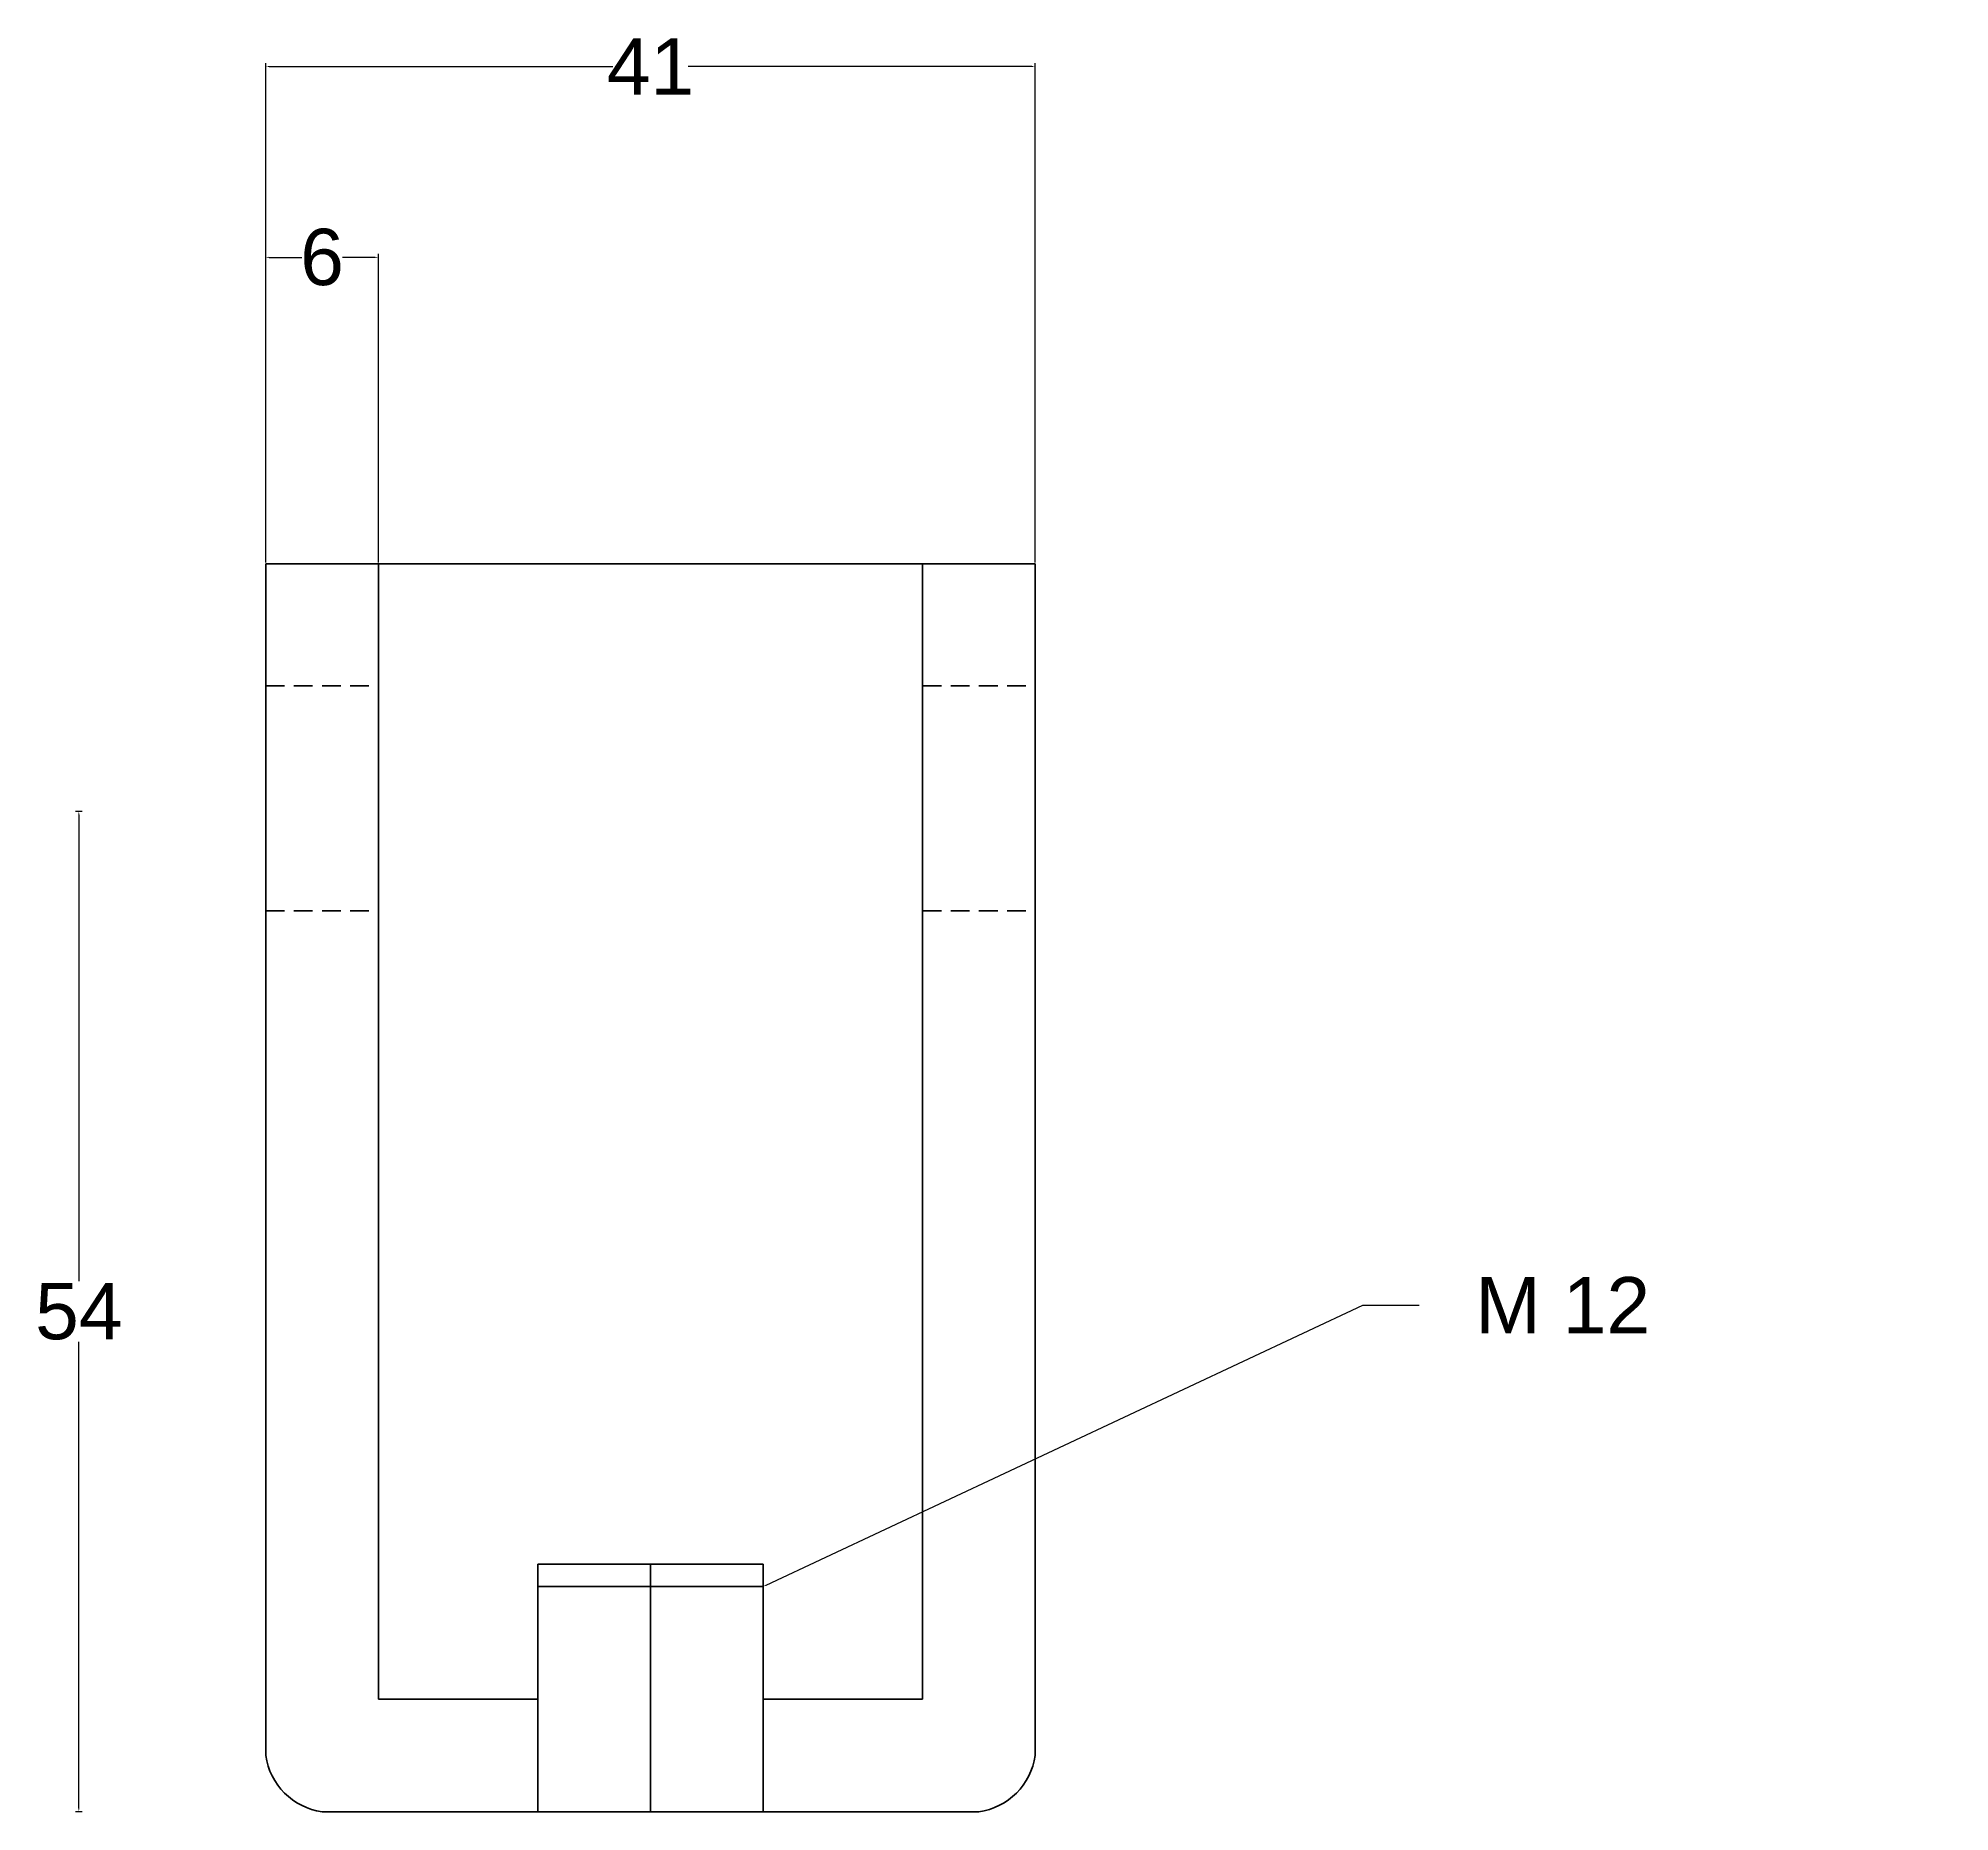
# Model space of a CAD drawing. Header units: inches. Extents: x -4 to 887, y -177 to 224.
# Drawn here: x 629.4 to 731.2, y 129.9 to 224.4 of the extents above; entities that cross this region are included whole.
import ezdxf
from ezdxf import colors
from ezdxf.entities.mleader import LeaderData, LeaderLine
from ezdxf.math import Vec2, Vec3

# ---------------------------------------------------------------- set-up
doc = ezdxf.new("R2010")
doc.units = ezdxf.units.IN
doc.header["$MEASUREMENT"] = 0
doc.linetypes.add('DASHED2', pattern=[0.375, 0.25, -0.125])
doc.styles.get("Standard").update_dxf_attribs({"font": 'arial.ttf'})
doc.dimstyles.get("Standard").update_dxf_attribs({"dimtxt": 0.18, "dimasz": 0.18, "dimexe": 0.18, "dimexo": 0.0625, "dimgap": 0.09, "dimtad": 0, "dimtih": 1, "dimtoh": 1, "dimdec": 4, "dimzin": 0, "dimdsep": 46, "dimtxsty": 'Standard', "dimcen": 0.09, "dimadec": 0, "dimazin": 0, "dimtfac": 1, "dimtdec": 4, "dimtofl": 0, "dimtmove": 0, "dimatfit": 3, "dimfxl": 1, "dimtolj": 1, "dimtzin": 0, "dimarcsym": 0})

# ---------------------------------------------------------------- blocks, each defined once
blk = doc.blocks.new('*D40')
at = {"color": 0, "lineweight": -2, "ltscale": 0.5, "transparency": 16777216}
for p, q in [((641.48, 196.42), (641.48, 212.86)), ((641.66, 212.68), (643.4, 212.68)), ((647.3, 212.68), (645.56, 212.68)), ((647.48, 196.42), (647.48, 212.86))]:
    blk.add_line(p, q, dxfattribs=at)
at = {"color": 0, "lineweight": 80, "ltscale": 0.5, "transparency": 16777216}
for points in [[(641.66, 212.71), (641.66, 212.65), (641.48, 212.68)], [(647.3, 212.71), (647.3, 212.65), (647.48, 212.68)]]:
    blk.add_solid(points, dxfattribs=at)
at = {"layer": 'Defpoints', "color": 0, "lineweight": 80, "ltscale": 0.5, "transparency": 16777216}
for p in [(641.48, 212.68), (641.48, 196.36), (647.48, 196.36)]:
    blk.add_point(p, dxfattribs=at)
at = {"color": 0, "lineweight": 80, "ltscale": 0.5, "transparency": 16777216, "insert": (644.48, 212.68), "char_height": 0.18, "width": 8.0147, "attachment_point": 5}
blk.add_mtext('\\A1;{\\H16.66667x;6}', dxfattribs=at)
blk = doc.blocks.new('*D41')
at = {"color": 0, "lineweight": -2, "ltscale": 0.5, "transparency": 16777216}
for p, q in [((641.48, 196.42), (641.48, 223.03)), ((641.66, 222.85), (659.97, 222.85)), ((682.3, 222.85), (663.99, 222.85)), ((682.48, 196.42), (682.48, 223.03))]:
    blk.add_line(p, q, dxfattribs=at)
at = {"color": 0, "lineweight": 80, "ltscale": 0.5, "transparency": 16777216}
for points in [[(641.66, 222.88), (641.66, 222.82), (641.48, 222.85)], [(682.3, 222.88), (682.3, 222.82), (682.48, 222.85)]]:
    blk.add_solid(points, dxfattribs=at)
at = {"layer": 'Defpoints', "color": 0, "lineweight": 80, "ltscale": 0.5, "transparency": 16777216}
for p in [(641.48, 222.85), (641.48, 196.36), (682.48, 196.36)]:
    blk.add_point(p, dxfattribs=at)
at = {"color": 0, "lineweight": 80, "ltscale": 0.5, "transparency": 16777216, "insert": (661.98, 222.85), "char_height": 0.18, "width": 5.573, "attachment_point": 5}
blk.add_mtext('\\A1;{\\H16.66667x;41}', dxfattribs=at)
blk = doc.blocks.new('*D51')
at = {"color": 0, "lineweight": -2, "ltscale": 0.5, "transparency": 16777216}
for p, q in [((631.69, 183.16), (631.34, 183.16)), ((631.52, 182.98), (631.52, 158.12)), ((631.52, 130.04), (631.52, 154.89)), ((631.69, 129.86), (631.34, 129.86))]:
    blk.add_line(p, q, dxfattribs=at)
at = {"color": 0, "lineweight": 80, "ltscale": 0.5, "transparency": 16777216}
for points in [[(631.49, 182.98), (631.55, 182.98), (631.52, 183.16)], [(631.49, 130.04), (631.55, 130.04), (631.52, 129.86)]]:
    blk.add_solid(points, dxfattribs=at)
at = {"layer": 'Defpoints', "color": 0, "lineweight": 80, "ltscale": 0.5, "transparency": 16777216}
for p in [(631.52, 183.16), (631.76, 183.16), (631.76, 129.86)]:
    blk.add_point(p, dxfattribs=at)
at = {"color": 0, "lineweight": 80, "ltscale": 0.5, "transparency": 16777216, "insert": (631.52, 156.51), "char_height": 0.18, "attachment_point": 5}
blk.add_mtext('\\A1;{\\H16.66667x;54}', dxfattribs=at)

msp = doc.modelspace()

# ---------------------------------------------------------------- linework, layer by layer
at = {"lineweight": 80, "ltscale": 0.5}
for p, q in [((641.4788, 189.85615), (641.4788, 196.35615)), ((641.4788, 196.35615), (647.4788, 196.35615)), ((647.4788, 189.85615), (647.4788, 196.35615)), ((647.4788, 196.35615), (676.4788, 196.35615)), ((676.4788, 196.35615), (676.4788, 189.85615)), ((676.4788, 196.35615), (682.4788, 196.35615)), ((682.4788, 196.35615), (682.4788, 132.85615)), ((641.4788, 189.85615), (641.4788, 177.85615)), ((647.4788, 189.85615), (647.4788, 177.85615)), ((676.4788, 189.85615), (676.4788, 177.85615)), ((641.4788, 132.85615), (641.4788, 177.85615)), ((647.4788, 135.85615), (647.4788, 177.85615)), ((676.4788, 177.85615), (676.4788, 135.85615)), ((667.9788, 143.05615), (655.9788, 143.05615)), ((655.9788, 129.85615), (655.9788, 143.05615)), ((661.9788, 129.85615), (661.9788, 143.05615)), ((667.9788, 129.85615), (667.9788, 143.05615)), ((667.9788, 141.85615), (655.9788, 141.85615)), ((655.9788, 129.85615), (655.9788, 141.85615)), ((667.9788, 129.85615), (667.9788, 141.85615)), ((655.9788, 135.85615), (647.4788, 135.85615)), ((676.4788, 135.85615), (667.9788, 135.85615)), ((679.4788, 129.85615), (644.4788, 129.85615))]:
    msp.add_line(p, q, dxfattribs=at)
at = {"linetype": 'DASHED2', "lineweight": 80, "ltscale": 4}
for p, q in [((641.4788, 189.85615), (647.4788, 189.85615)), ((676.4788, 189.85615), (682.4788, 189.85615)), ((641.4788, 177.85615), (647.4788, 177.85615)), ((676.4788, 177.85615), (682.4788, 177.85615))]:
    msp.add_line(p, q, dxfattribs=at)
at = {"lineweight": 80, "ltscale": 0.5}
for centre, start, end in [((644.9788, 133.35615), 188.1301024, 261.8698976), ((678.9788, 133.35615), 278.1301024, 351.8698976)]:
    msp.add_arc(centre, 3.53553, start, end, dxfattribs=at)

# ---------------------------------------------------------------- dimensions: what is measured, and where the dimension line sits
for base, p1, text, picture, middle in [((641.4788, 222.85435), (682.4788, 196.35615), '{\\H16.66667x;41}', '*D41', (661.9788, 222.85435)), ((641.4788, 212.67556), (647.4788, 196.35615), '{\\H16.66667x;6}', '*D40', (644.4788, 212.67556))]:
    dim = msp.add_linear_dim(base=base, p1=p1, p2=(641.4788, 196.35615), text=text, dimstyle='Standard', dxfattribs=at)
    dim.commit()
    dim.dimension.update_dxf_attribs({"geometry": picture, "text_midpoint": middle})
dim = msp.add_linear_dim(base=(631.51929, 183.15973), p1=(631.75567, 129.85615), p2=(631.75567, 183.15973), angle=90, text='{\\H16.66667x;54}', dimstyle='Standard', dxfattribs=at)
dim.commit()
dim.dimension.update_dxf_attribs({"geometry": '*D51', "text_midpoint": (631.51929, 156.50794)})

# ---------------------------------------------------------------- leaders
ml = msp.add_multileader_mtext('Standard', dxfattribs=at)
ml.set_content('M 12', color=256)
ml.set_leader_properties()
ml.build(insert=Vec2(0, 0))
ml.multileader.update_dxf_attribs({"dogleg_length": 3, "arrow_head_size": 0.18})
ctx = ml.context
ctx.base_point, ctx.char_height, ctx.arrow_head_size, ctx.landing_gap_size, ctx.plane_origin = Vec3(702.9291, 156.84486), 3, 0.18, 3, Vec3(667.9788, 141.85615)
notes = []
notes.append((ctx, [(0, (1, 1, 0), (699.9291, 156.84486), (1, 0), 3, [(0, [(667.9788, 141.85615)], 0, [])])]))
ctx.mtext.insert, ctx.mtext.width, ctx.mtext.flow_direction = Vec3(705.9291, 158.34588), 25.2790025, 5
for ctx, leaders in notes:
    for number, flags, end, landing, length, lines in leaders:
        leader = LeaderData()
        leader.index, (leader.has_last_leader_line, leader.has_dogleg_vector, leader.attachment_direction) = number, flags
        leader.last_leader_point, leader.dogleg_vector, leader.dogleg_length = Vec3(end), Vec3(landing), length
        for number, points, colour, breaks in lines:
            line = LeaderLine()
            line.index, line.vertices, line.color, line.breaks = number, Vec3.list(points), colors.encode_raw_color(colour), breaks
            leader.lines.append(line)
        ctx.leaders.append(leader)

doc.saveas('drawing.dxf')
